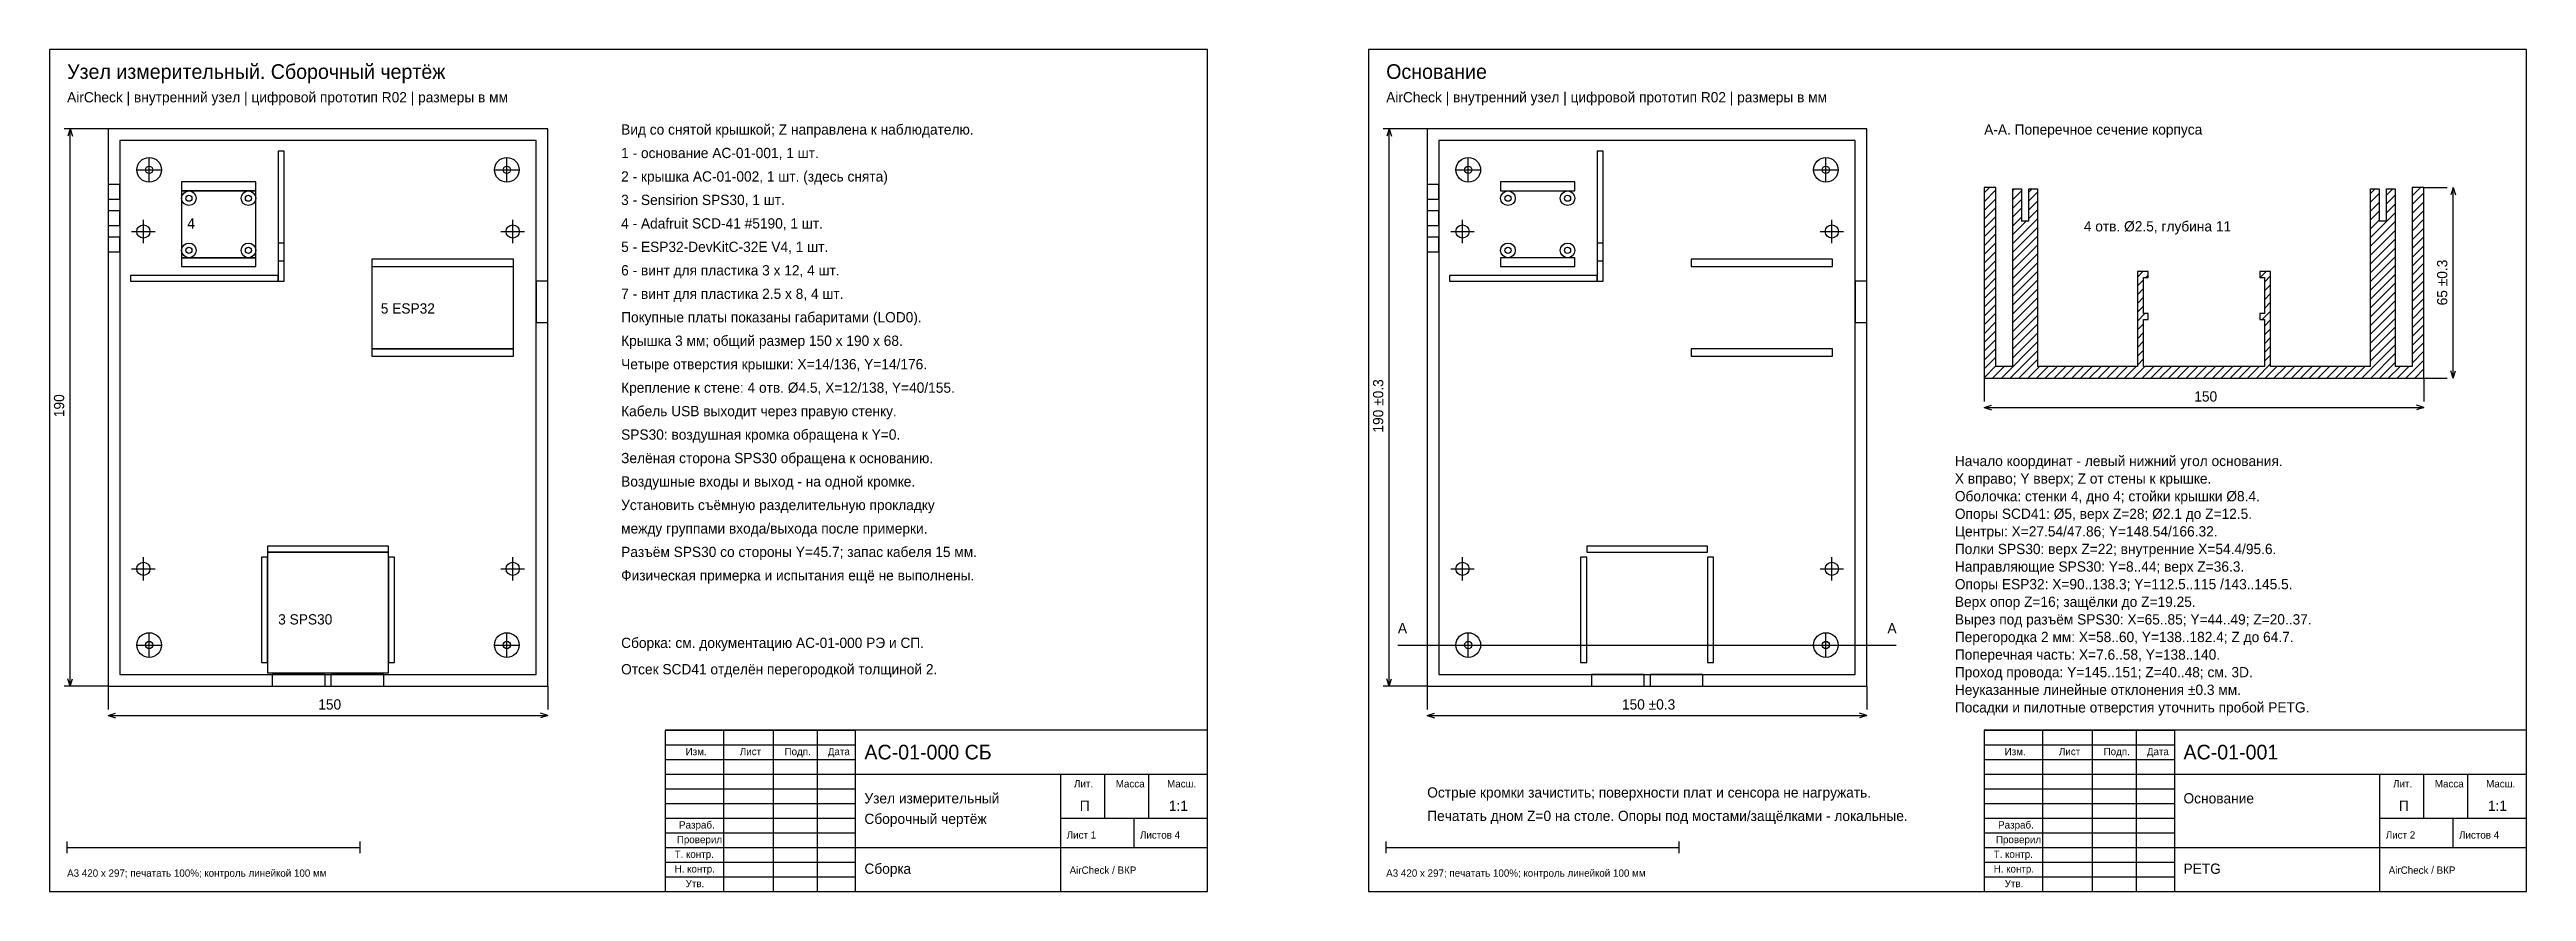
# Model space of a CAD drawing. Header units: millimetres. Extents: x 20 to 1765, y 5 to 292.
# Drawn here: x 20 to 865, y 5 to 292 of the extents above; entities that cross this region are included whole.
import ezdxf

# ---------------------------------------------------------------- set-up
doc = ezdxf.new("R2010")
doc.units = ezdxf.units.MM
for name, color, linetype in [('D-CENTER', 7, 'Continuous'), ('D-DETAIL', 7, 'Continuous'), ('D-DIM', 7, 'Continuous'), ('D-OUTLINE', 7, 'Continuous'), ('D-REF', 7, 'Continuous'), ('D-TEXT', 7, 'Continuous')]:
    doc.layers.add(name, color=color, linetype=linetype)

msp = doc.modelspace()

# ---------------------------------------------------------------- texts
at = {"layer": 'D-TEXT'}
for s, height, p in [('Узел измерительный. Сборочный чертёж', 5, (26, 282)), ('Основание', 5, (476, 282)), ('AirCheck | внутренний узел | цифровой прототип R02 | размеры в мм', 3.5, (26, 274)), ('AirCheck | внутренний узел | цифровой прототип R02 | размеры в мм', 3.5, (476, 274)), ('Вид со снятой крышкой; Z направлена к наблюдателю.', 3.5, (215, 263)), ('А-А. Поперечное сечение корпуса', 3.5, (680, 263)), ('1 - основание AC-01-001, 1 шт.', 3.5, (215, 255)), ('2 - крышка AC-01-002, 1 шт. (здесь снята)', 3.5, (215, 247)), ('3 - Sensirion SPS30, 1 шт.', 3.5, (215, 239)), ('4', 3.5, (67, 231)), ('4 - Adafruit SCD-41 #5190, 1 шт.', 3.5, (215, 231)), ('4 отв. Ø2.5, глубина 11', 3.5, (714, 230)), ('5 - ESP32-DevKitC-32E V4, 1 шт.', 3.5, (215, 223)), ('6 - винт для пластика 3 x 12, 4 шт.', 3.5, (215, 215)), ('5 ESP32', 3.5, (133, 202)), ('7 - винт для пластика 2.5 x 8, 4 шт.', 3.5, (215, 207)), ('Покупные платы показаны габаритами (LOD0).', 3.5, (215, 199)), ('Крышка 3 мм; общий размер 150 x 190 x 68.', 3.5, (215, 191)), ('Четыре отверстия крышки: X=14/136, Y=14/176.', 3.5, (215, 183)), ('Крепление к стене: 4 отв. Ø4.5, X=12/138, Y=40/155.', 3.5, (215, 175)), ('Кабель USB выходит через правую стенку.', 3.5, (215, 167)), ('150', 3.5, (751.675, 172)), ('SPS30: воздушная кромка обращена к Y=0.', 3.5, (215, 159)), ('Зелёная сторона SPS30 обращена к основанию.', 3.5, (215, 151)), ('Начало координат - левый нижний угол основания.', 3.5, (670, 150)), ('Воздушные входы и выход - на одной кромке.', 3.5, (215, 143)), ('X вправо; Y вверх; Z от стены к крышке.', 3.5, (670, 144)), ('Установить съёмную разделительную прокладку', 3.5, (215, 135)), ('Оболочка: стенки 4, дно 4; стойки крышки Ø8.4.', 3.5, (670, 138)), ('Опоры SCD41: Ø5, верх Z=28; Ø2.1 до Z=12.5.', 3.5, (670, 132)), ('между группами входа/выхода после примерки.', 3.5, (215, 127)), ('Центры: X=27.54/47.86; Y=148.54/166.32.', 3.5, (670, 126)), ('Разъём SPS30 со стороны Y=45.7; запас кабеля 15 мм.', 3.5, (215, 119)), ('Полки SPS30: верх Z=22; внутренние X=54.4/95.6.', 3.5, (670, 120)), ('Физическая примерка и испытания ещё не выполнены.', 3.5, (215, 111)), ('Опоры ESP32: X=90..138.3; Y=112.5..115 /143..145.5.', 3.5, (670, 108)), ('Направляющие SPS30: Y=8..44; верх Z=36.3.', 3.5, (670, 114)), ('Верх опор Z=16; защёлки до Z=19.25.', 3.5, (670, 102)), ('3 SPS30', 3.5, (98, 96)), ('А', 3.5, (480, 93)), ('А', 3.5, (647, 93)), ('Перегородка 2 мм: X=58..60, Y=138..182.4; Z до 64.7.', 3.5, (670, 90)), ('Вырез под разъём SPS30: X=65..85; Y=44..49; Z=20..37.', 3.5, (670, 96)), ('Сборка: см. документацию AC-01-000 РЭ и СП.', 3.5, (215, 88)), ('Поперечная часть: X=7.6..58, Y=138..140.', 3.5, (670, 84)), ('Отсек SCD41 отделён перегородкой толщиной 2.', 3.5, (215, 79)), ('Проход провода: Y=145..151; Z=40..48; см. 3D.', 3.5, (670, 78)), ('150', 3.5, (111.675, 67)), ('150 ±0.3', 3.5, (556.425, 67)), ('Посадки и пилотные отверстия уточнить пробой PETG.', 3.5, (670, 66)), ('Неуказанные линейные отклонения ±0.3 мм.', 3.5, (670, 72)), ('Изм.', 2.5, (237, 51.45)), ('Лист', 2.5, (255.5, 51.45)), ('Подп.', 2.5, (270.75, 51.45)), ('Дата', 2.5, (285.5, 51.45)), ('AC-01-000 СБ', 5, (298, 50)), ('Изм.', 2.5, (687, 51.45)), ('Лист', 2.5, (705.5, 51.45)), ('Подп.', 2.5, (720.75, 51.45)), ('Дата', 2.5, (735.5, 51.45)), ('AC-01-001', 5, (748, 50)), ('Лит.', 2.5, (369.5, 40.45)), ('Масса', 2.5, (383.75, 40.45)), ('Масш.', 2.5, (401.25, 40.45)), ('Лит.', 2.5, (819.5, 40.45)), ('Масса', 2.5, (833.75, 40.45)), ('Масш.', 2.5, (851.25, 40.45)), ('Узел измерительный', 3.5, (298, 35)), ('П', 3.5, (371.45, 32.45)), ('1:1', 3.5, (401.85, 32.45)), ('Острые кромки зачистить; поверхности плат и сенсора не нагружать.', 3.5, (490, 37)), ('Основание', 3.5, (748, 35)), ('П', 3.5, (821.45, 32.45)), ('1:1', 3.5, (851.85, 32.45)), ('Разраб.', 2.5, (234.75, 26.45)), ('Сборочный чертёж', 3.5, (298, 28)), ('Лист 1', 2.5, (367, 23)), ('Листов 4', 2.5, (392, 23)), ('Печатать дном Z=0 на столе. Опоры под мостами/защёлками - локальные.', 3.5, (490, 29)), ('Разраб.', 2.5, (684.75, 26.45)), ('Лист 2', 2.5, (817, 23)), ('Листов 4', 2.5, (842, 23)), ('Т. контр.', 2.5, (233.25, 16.45)), ('Проверил', 2.5, (234, 21.45)), ('Т. контр.', 2.5, (683.25, 16.45)), ('Проверил', 2.5, (684, 21.45)), ('А3 420 x 297; печатать 100%; контроль линейкой 100 мм', 2.5, (26, 10)), ('Н. контр.', 2.5, (233.25, 11.45)), ('Утв.', 2.5, (237, 6.45)), ('Сборка', 3.5, (298, 11)), ('AirCheck / ВКР', 2.5, (368, 11)), ('А3 420 x 297; печатать 100%; контроль линейкой 100 мм', 2.5, (476, 10)), ('Н. контр.', 2.5, (683.25, 11.45)), ('Утв.', 2.5, (687, 6.45)), ('PETG', 3.5, (748, 11)), ('AirCheck / ВКР', 2.5, (818, 11))]:
    msp.add_text(s, height=height, dxfattribs=at).set_placement(p)
for s, p in [('65 ±0.3', (838, 204.8)), ('190 ±0.3', (475, 161.425)), ('190', (25, 166.675))]:
    msp.add_text(s, height=3.5, rotation=90, dxfattribs=at).set_placement(p)

# ---------------------------------------------------------------- linework, layer by layer
at = {"layer": 'D-CENTER'}
for p, q in [((54, 247), (54, 255)), ((176, 247), (176, 255)), ((504, 247), (504, 255)), ((626, 247), (626, 255)), ((50, 251), (58, 251)), ((172, 251), (180, 251)), ((500, 251), (508, 251)), ((622, 251), (630, 251)), ((48, 230), (56, 230)), ((52, 226), (52, 234)), ((174, 230), (182, 230)), ((178, 226), (178, 234)), ((498, 230), (506, 230)), ((502, 226), (502, 234)), ((624, 230), (632, 230)), ((628, 226), (628, 234)), ((52, 111), (52, 119)), ((178, 111), (178, 119)), ((502, 111), (502, 119)), ((628, 111), (628, 119)), ((48, 115), (56, 115)), ((174, 115), (182, 115)), ((498, 115), (506, 115)), ((624, 115), (632, 115)), ((54, 85), (54, 93)), ((176, 85), (176, 93)), ((504, 85), (504, 93)), ((626, 85), (626, 93)), ((50, 89), (58, 89)), ((172, 89), (180, 89)), ((480, 89), (650, 89)), ((500, 89), (508, 89)), ((622, 89), (630, 89))]:
    msp.add_line(p, q, dxfattribs=at)
at = {"layer": 'D-DETAIL'}
for p, q in [((44, 246), (40, 246)), ((40, 246), (40, 241)), ((44, 241), (44, 246)), ((494, 246), (490, 246)), ((490, 246), (490, 241)), ((494, 241), (494, 246)), ((40, 241), (44, 241)), ((44, 237), (40, 237)), ((40, 237), (40, 232)), ((44, 232), (44, 237)), ((490, 241), (494, 241)), ((494, 237), (490, 237)), ((490, 237), (490, 232)), ((494, 232), (494, 237)), ((680, 243.137), (681.863, 245)), ((680, 240.137), (684, 244.137)), ((680, 237.137), (684, 241.137)), ((680, 234.137), (684, 238.137)), ((689.8, 243.937), (690.363, 244.5)), ((689.8, 240.937), (692.75, 243.887)), ((689.8, 237.937), (692.75, 240.887)), ((689.8, 234.937), (692.75, 237.887)), ((695.25, 243.387), (696.363, 244.5)), ((695.25, 240.387), (698.2, 243.337)), ((695.25, 237.387), (698.2, 240.337)), ((695.25, 234.387), (698.2, 237.337)), ((811.8, 242.937), (813.363, 244.5)), ((811.8, 239.937), (814.75, 242.887)), ((811.8, 236.937), (814.75, 239.887)), ((811.8, 233.937), (814.75, 236.887)), ((817.25, 242.387), (819.363, 244.5)), ((817.25, 239.387), (820.2, 242.337)), ((817.25, 236.387), (820.2, 239.337)), ((826, 242.137), (828.863, 245)), ((826, 239.137), (830, 243.137)), ((826, 236.137), (830, 240.137)), ((826, 233.137), (830, 237.137)), ((40, 232), (44, 232)), ((490, 232), (494, 232)), ((680, 231.137), (684, 235.137)), ((680, 228.137), (684, 232.137)), ((680, 225.137), (684, 229.137)), ((689.8, 231.937), (692.75, 234.887)), ((689.8, 225.937), (698.2, 234.337)), ((689.8, 228.937), (694.363, 233.5)), ((689.8, 222.937), (698.2, 231.337)), ((689.8, 219.937), (698.2, 228.337)), ((811.8, 227.937), (820.2, 236.337)), ((811.8, 230.937), (814.75, 233.887)), ((811.8, 224.937), (820.2, 233.337)), ((811.8, 221.937), (820.2, 230.337)), ((826, 230.137), (830, 234.137)), ((826, 227.137), (830, 231.137)), ((44, 228), (40, 228)), ((40, 228), (40, 223)), ((40, 223), (44, 223)), ((44, 223), (44, 228)), ((100, 226), (98, 226)), ((98, 226), (98, 220)), ((98, 220), (100, 220)), ((100, 220), (100, 226)), ((494, 228), (490, 228)), ((490, 228), (490, 223)), ((490, 223), (494, 223)), ((494, 223), (494, 228)), ((550, 226), (548, 226)), ((548, 226), (548, 220)), ((548, 220), (550, 220)), ((550, 220), (550, 226)), ((680, 222.137), (684, 226.137)), ((680, 219.137), (684, 223.137)), ((680, 216.137), (684, 220.137)), ((689.8, 216.937), (698.2, 225.337)), ((689.8, 213.937), (698.2, 222.337)), ((811.8, 218.937), (820.2, 227.337)), ((811.8, 215.937), (820.2, 224.337)), ((811.8, 212.937), (820.2, 221.337)), ((826, 224.137), (830, 228.137)), ((826, 221.137), (830, 225.137)), ((826, 218.137), (830, 222.137)), ((190, 213), (186, 213)), ((186, 213), (186, 199)), ((190, 199), (190, 213)), ((640, 213), (636, 213)), ((636, 213), (636, 199)), ((640, 199), (640, 213)), ((680, 213.137), (684, 217.137)), ((680, 210.137), (684, 214.137)), ((689.8, 210.937), (698.2, 219.337)), ((689.8, 207.937), (698.2, 216.337)), ((689.8, 204.937), (698.2, 213.337)), ((732.3, 214.437), (734.163, 216.3)), ((732.3, 211.437), (734.4, 213.537)), ((735.163, 214.3), (736, 215.137)), ((774.163, 214.3), (776.163, 216.3)), ((775.6, 212.737), (777.7, 214.837)), ((775.6, 209.737), (777.7, 211.837)), ((811.8, 209.937), (820.2, 218.337)), ((811.8, 206.937), (820.2, 215.337)), ((811.8, 203.937), (820.2, 212.337)), ((826, 215.137), (830, 219.137)), ((826, 212.137), (830, 216.137)), ((826, 209.137), (830, 213.137)), ((680, 207.137), (684, 211.137)), ((680, 204.137), (684, 208.137)), ((680, 201.137), (684, 205.137)), ((689.8, 201.937), (698.2, 210.337)), ((689.8, 198.937), (698.2, 207.337)), ((689.8, 195.937), (698.2, 204.337)), ((732.3, 208.437), (734.4, 210.537)), ((732.3, 205.437), (734.4, 207.537)), ((732.3, 202.437), (734.4, 204.537)), ((774.863, 200), (777.7, 202.837)), ((775.6, 206.737), (777.7, 208.837)), ((775.6, 203.737), (777.7, 205.837)), ((811.8, 200.937), (820.2, 209.337)), ((811.8, 197.937), (820.2, 206.337)), ((811.8, 194.937), (820.2, 203.337)), ((826, 206.137), (830, 210.137)), ((826, 203.137), (830, 207.137)), ((826, 200.137), (830, 204.137)), ((186, 199), (190, 199)), ((636, 199), (640, 199)), ((680, 198.137), (684, 202.137)), ((680, 195.137), (684, 199.137)), ((680, 192.137), (684, 196.137)), ((689.8, 192.937), (698.2, 201.337)), ((689.8, 189.937), (698.2, 198.337)), ((689.8, 186.937), (698.2, 195.337)), ((732.3, 199.437), (734.863, 202)), ((732.3, 196.437), (734.4, 198.537)), ((732.3, 193.437), (734.4, 195.537)), ((735.863, 200), (736, 200.137)), ((775.6, 197.737), (777.7, 199.837)), ((775.6, 194.737), (777.7, 196.837)), ((811.8, 191.937), (820.2, 200.337)), ((811.8, 188.937), (820.2, 197.337)), ((826, 197.137), (830, 201.137)), ((826, 194.137), (830, 198.137)), ((826, 191.137), (830, 195.137)), ((680, 189.137), (684, 193.137)), ((680, 186.137), (684, 190.137)), ((680, 183.137), (684, 187.137)), ((685.863, 180), (698.2, 192.337)), ((688.863, 180), (698.2, 189.337)), ((691.863, 180), (698.2, 186.337)), ((732.3, 190.437), (734.4, 192.537)), ((732.3, 187.437), (734.4, 189.537)), ((732.3, 184.437), (734.4, 186.537)), ((775.6, 191.737), (777.7, 193.837)), ((775.6, 188.737), (777.7, 190.837)), ((775.6, 185.737), (777.7, 187.837)), ((808.863, 180), (820.2, 191.337)), ((811.8, 185.937), (820.2, 194.337)), ((811.863, 180), (820.2, 188.337)), ((823.863, 180), (830, 186.137)), ((826, 188.137), (830, 192.137)), ((826, 185.137), (830, 189.137)), ((680, 180.137), (684, 184.137)), ((682.863, 180), (686.863, 184)), ((694.863, 180), (698.863, 184)), ((697.863, 180), (701.863, 184)), ((700.863, 180), (704.863, 184)), ((703.863, 180), (707.863, 184)), ((706.863, 180), (710.863, 184)), ((709.863, 180), (713.863, 184)), ((712.863, 180), (716.863, 184)), ((715.863, 180), (719.863, 184)), ((718.863, 180), (722.863, 184)), ((721.863, 180), (725.863, 184)), ((724.863, 180), (728.863, 184)), ((727.863, 180), (731.863, 184)), ((730.863, 180), (734.863, 184)), ((733.863, 180), (737.863, 184)), ((736.863, 180), (740.863, 184)), ((739.863, 180), (743.863, 184)), ((742.863, 180), (746.863, 184)), ((745.863, 180), (749.863, 184)), ((748.863, 180), (752.863, 184)), ((751.863, 180), (755.863, 184)), ((754.863, 180), (758.863, 184)), ((757.863, 180), (761.863, 184)), ((760.863, 180), (764.863, 184)), ((763.863, 180), (767.863, 184)), ((766.863, 180), (770.863, 184)), ((769.863, 180), (773.863, 184)), ((772.863, 180), (777.7, 184.837)), ((775.863, 180), (779.863, 184)), ((778.863, 180), (782.863, 184)), ((781.863, 180), (785.863, 184)), ((784.863, 180), (788.863, 184)), ((787.863, 180), (791.863, 184)), ((790.863, 180), (794.863, 184)), ((793.863, 180), (797.863, 184)), ((796.863, 180), (800.863, 184)), ((799.863, 180), (803.863, 184)), ((802.863, 180), (806.863, 184)), ((805.863, 180), (809.863, 184)), ((814.863, 180), (820.2, 185.337)), ((817.863, 180), (821.863, 184)), ((820.863, 180), (824.863, 184)), ((826.863, 180), (830, 183.137)), ((829.863, 180), (830, 180.137)), ((114, 79), (96, 79)), ((96, 79), (96, 75)), ((114, 75), (114, 79)), ((134, 79), (116, 79)), ((116, 79), (116, 75)), ((134, 75), (134, 79)), ((564, 79), (546, 79)), ((546, 79), (546, 75)), ((564, 75), (564, 79)), ((584, 79), (566, 79)), ((566, 79), (566, 75)), ((584, 75), (584, 79)), ((96, 75), (114, 75)), ((116, 75), (134, 75)), ((546, 75), (564, 75)), ((566, 75), (584, 75)), ((230, 60), (295, 60)), ((250, 5), (250, 60)), ((267, 5), (267, 60)), ((282, 5), (282, 60)), ((680, 60), (745, 60)), ((700, 5), (700, 60)), ((717, 5), (717, 60)), ((732, 5), (732, 60)), ((230, 55), (295, 55)), ((680, 55), (745, 55)), ((230, 50), (295, 50)), ((230, 45), (295, 45)), ((680, 50), (745, 50)), ((680, 45), (745, 45)), ((230, 40), (295, 40)), ((230, 35), (295, 35)), ((680, 40), (745, 40)), ((680, 35), (745, 35)), ((230, 30), (295, 30)), ((680, 30), (745, 30)), ((230, 25), (295, 25)), ((230, 20), (295, 20)), ((680, 25), (745, 25)), ((680, 20), (745, 20)), ((230, 15), (295, 15)), ((230, 10), (295, 10)), ((680, 15), (745, 15)), ((680, 10), (745, 10))]:
    msp.add_line(p, q, dxfattribs=at)
at = {"layer": 'D-DIM'}
for p, q in [((40, 265), (25, 265)), ((27, 265), (26.2, 262.5)), ((27, 75), (27, 265)), ((27, 265), (27.8, 262.5)), ((490, 265), (475, 265)), ((477, 265), (476.2, 262.5)), ((477, 75), (477, 265)), ((477, 265), (477.8, 262.5)), ((830, 245), (838, 245)), ((840, 245), (839.2, 242.5)), ((840, 180), (840, 245)), ((840, 245), (840.8, 242.5)), ((680, 180), (680, 172)), ((830, 180), (830, 172)), ((830, 180), (838, 180)), ((840, 180), (839.2, 182.5)), ((840, 180), (840.8, 182.5)), ((680, 170), (682.5, 170.8)), ((680, 170), (830, 170)), ((680, 170), (682.5, 169.2)), ((830, 170), (827.5, 170.8)), ((830, 170), (827.5, 169.2)), ((27, 75), (26.2, 77.5)), ((27, 75), (27.8, 77.5)), ((477, 75), (476.2, 77.5)), ((477, 75), (477.8, 77.5)), ((40, 75), (25, 75)), ((40, 75), (40, 67)), ((190, 75), (190, 67)), ((490, 75), (475, 75)), ((490, 75), (490, 67)), ((640, 75), (640, 67)), ((40, 65), (42.5, 65.8)), ((40, 65), (190, 65)), ((40, 65), (42.5, 64.2)), ((190, 65), (187.5, 65.8)), ((190, 65), (187.5, 64.2)), ((490, 65), (492.5, 65.8)), ((490, 65), (640, 65)), ((490, 65), (492.5, 64.2)), ((640, 65), (637.5, 65.8)), ((640, 65), (637.5, 64.2)), ((26, 18), (26, 22)), ((26, 20), (126, 20)), ((126, 18), (126, 22)), ((476, 18), (476, 22)), ((476, 20), (576, 20)), ((576, 18), (576, 22))]:
    msp.add_line(p, q, dxfattribs=at)
at = {"layer": 'D-OUTLINE'}
for p, q in [((415, 292), (20, 292)), ((20, 292), (20, 5)), ((415, 5), (415, 292)), ((865, 292), (470, 292)), ((470, 292), (470, 5)), ((865, 5), (865, 292)), ((190, 265), (40, 265)), ((40, 265), (40, 75)), ((190, 75), (190, 265)), ((640, 265), (490, 265)), ((490, 265), (490, 75)), ((640, 75), (640, 265)), ((186, 261), (44, 261)), ((44, 261), (44, 79)), ((100, 257.4), (98, 257.4)), ((98, 257.4), (98, 213)), ((100, 213), (100, 257.4)), ((186, 79), (186, 261)), ((636, 261), (494, 261)), ((494, 261), (494, 79)), ((550, 257.4), (548, 257.4)), ((548, 257.4), (548, 213)), ((550, 213), (550, 257.4)), ((636, 79), (636, 261)), ((90.4, 246.86), (65, 246.86)), ((65, 246.86), (65, 243.86)), ((90.4, 243.86), (90.4, 246.86)), ((540.4, 246.86), (515, 246.86)), ((515, 246.86), (515, 243.86)), ((540.4, 243.86), (540.4, 246.86)), ((65, 243.86), (90.4, 243.86)), ((515, 243.86), (540.4, 243.86)), ((683.72222, 245), (680, 245)), ((680, 245), (680, 224.17568)), ((684, 245), (683.72222, 245)), ((684, 223.59722), (684, 245)), ((689.8, 184), (689.8, 244.5)), ((689.8, 244.5), (692.75, 244.5)), ((692.75, 244.5), (692.75, 233.5)), ((695.25, 233.5), (695.25, 244.5)), ((695.25, 244.5), (698.2, 244.5)), ((698.2, 244.5), (698.2, 184)), ((811.8, 184), (811.8, 244.5)), ((811.8, 244.5), (814.75, 244.5)), ((814.75, 244.5), (814.75, 233.5)), ((817.25, 233.5), (817.25, 244.5)), ((817.25, 244.5), (820.2, 244.5)), ((820.2, 244.5), (820.2, 184)), ((826, 245), (826, 223.91667)), ((829.66667, 245), (826, 245)), ((830, 245), (829.66667, 245)), ((830, 224.59677), (830, 245)), ((692.80382, 233.5), (692.75, 233.5)), ((692.9139, 233.5), (692.80382, 233.5)), ((693.34688, 233.5), (692.9139, 233.5)), ((694.44726, 233.5), (693.34688, 233.5)), ((694.84046, 233.5), (694.44726, 233.5)), ((695.0597, 233.5), (694.84046, 233.5)), ((695.17835, 233.5), (695.0597, 233.5)), ((695.25, 233.5), (695.17835, 233.5)), ((814.75601, 233.5), (814.75, 233.5)), ((816, 233.5), (814.75601, 233.5)), ((817.24399, 233.5), (816, 233.5)), ((817.25, 233.5), (817.24399, 233.5)), ((90.4, 221), (65, 221)), ((65, 221), (65, 218)), ((90.4, 218), (90.4, 221)), ((178.3, 220.5), (130, 220.5)), ((130, 220.5), (130, 218)), ((178.3, 218), (178.3, 220.5)), ((540.4, 221), (515, 221)), ((515, 221), (515, 218)), ((540.4, 218), (540.4, 221)), ((628.3, 220.5), (580, 220.5)), ((580, 220.5), (580, 218)), ((628.3, 218), (628.3, 220.5)), ((680, 224.17568), (680, 221.90541)), ((680, 221.90541), (680, 221)), ((680, 221), (680, 211.94595)), ((684, 221.93056), (684, 223.59722)), ((684, 221), (684, 221.93056)), ((684, 220.30556), (684, 221)), ((684, 211), (684, 220.30556)), ((826, 223.91667), (826, 220.58333)), ((826, 220.58333), (826, 205)), ((830, 220.08065), (830, 224.59677)), ((830, 205), (830, 220.08065)), ((98, 215), (47.6, 215)), ((47.6, 215), (47.6, 213)), ((47.6, 213), (98, 213)), ((65, 218), (90.4, 218)), ((98, 213), (98, 215)), ((98, 213), (100, 213)), ((130, 218), (178.3, 218)), ((548, 215), (497.6, 215)), ((497.6, 215), (497.6, 213)), ((497.6, 213), (548, 213)), ((515, 218), (540.4, 218)), ((548, 213), (548, 215)), ((548, 213), (550, 213)), ((580, 218), (628.3, 218)), ((680, 211.94595), (680, 211)), ((732.3, 216.3), (732.3, 201.61818)), ((733.2375, 216.3), (732.3, 216.3)), ((733.8, 216.3), (733.2375, 216.3)), ((734.175, 216.3), (733.8, 216.3)), ((734.4, 216.3), (734.175, 216.3)), ((735, 216.3), (734.4, 216.3)), ((734.4, 209.6875), (734.4, 214.3)), ((734.4, 214.3), (735.4, 214.3)), ((736, 216.3), (735, 216.3)), ((735.4, 214.3), (736, 214.3)), ((736, 215.05), (736, 216.3)), ((736, 214.3), (736, 215.05)), ((774.6, 216.3), (774, 216.3)), ((774, 216.3), (774, 215.05)), ((774, 215.05), (774, 214.3)), ((774, 214.3), (775, 214.3)), ((775.6, 216.3), (774.6, 216.3)), ((775, 214.3), (775.6, 214.3)), ((775.825, 216.3), (775.6, 216.3)), ((775.6, 214.3), (775.6, 206.6125)), ((776.2, 216.3), (775.825, 216.3)), ((776.7625, 216.3), (776.2, 216.3)), ((777.7, 216.3), (776.7625, 216.3)), ((777.7, 201.61818), (777.7, 216.3)), ((680, 211), (680, 199.22973)), ((684, 210.09722), (684, 211)), ((684, 198), (684, 210.09722)), ((734.4, 202), (734.4, 209.6875)), ((775.6, 206.6125), (775.6, 202)), ((826, 205), (826, 198.58333)), ((830, 198.79032), (830, 205)), ((680, 199.22973), (680, 198)), ((680, 198), (680, 181.7027)), ((684, 194.79634), (684, 198)), ((684, 194.64269), (684, 194.79634)), ((684, 194.5), (684, 194.64269)), ((684, 184), (684, 194.5)), ((732.3, 201.61818), (732.3, 192.075)), ((735.28889, 202), (734.4, 202)), ((734.4, 194), (734.4, 200)), ((734.4, 200), (735.28889, 200)), ((736, 202), (735.28889, 202)), ((735.28889, 200), (736, 200)), ((736, 200.26667), (736, 202)), ((736, 200), (736, 200.26667)), ((774, 202), (774, 200.26667)), ((774.71111, 202), (774, 202)), ((774, 200.26667), (774, 200)), ((774, 200), (774.71111, 200)), ((775.6, 202), (774.71111, 202)), ((774.71111, 200), (775.6, 200)), ((775.6, 200), (775.6, 190)), ((777.7, 192.075), (777.7, 201.61818)), ((826, 198.58333), (826, 197.66667)), ((826, 197.66667), (826, 194)), ((830, 197.54839), (830, 198.79032)), ((830, 194), (830, 197.54839)), ((178.3, 190), (130, 190)), ((130, 190), (130, 187.5)), ((130, 187.5), (178.3, 187.5)), ((178.3, 187.5), (178.3, 190)), ((628.3, 190), (580, 190)), ((580, 190), (580, 187.5)), ((580, 187.5), (628.3, 187.5)), ((628.3, 187.5), (628.3, 190)), ((732.3, 192.075), (732.3, 184)), ((734.4, 184), (734.4, 194)), ((775.6, 190), (775.6, 184)), ((777.7, 184), (777.7, 192.075)), ((826, 194), (826, 191.71167)), ((826, 191.71167), (826, 191.60192)), ((826, 191.60192), (826, 191.5)), ((826, 191.5), (826, 184)), ((830, 192.41935), (830, 194)), ((830, 180), (830, 192.41935)), ((680, 181.7027), (680, 180)), ((680, 180), (683.39756, 180)), ((683.39756, 180), (683.4125, 180)), ((683.4125, 180), (683.43523, 180)), ((683.43523, 180), (683.46566, 180)), ((683.46566, 180), (683.50362, 180)), ((683.50362, 180), (683.54884, 180)), ((683.54884, 180), (683.60097, 180)), ((683.60097, 180), (683.65958, 180)), ((683.65958, 180), (683.72415, 180)), ((683.72415, 180), (683.79406, 180)), ((683.79406, 180), (683.86863, 180)), ((683.86863, 180), (683.94709, 180)), ((683.94709, 180), (684.02863, 180)), ((684.43333, 184), (684, 184)), ((684.02863, 180), (684.11235, 180)), ((684.11235, 180), (684.19733, 180)), ((684.19733, 180), (684.28264, 180)), ((684.28264, 180), (684.36729, 180)), ((684.36729, 180), (684.45033, 180)), ((686.6, 184), (684.43333, 184)), ((684.45033, 180), (684.53082, 180)), ((684.53082, 180), (684.60784, 180)), ((684.60784, 180), (684.68054, 180)), ((684.68054, 180), (684.74811, 180)), ((684.74811, 180), (684.80983, 180)), ((684.80983, 180), (684.86505, 180)), ((684.86505, 180), (684.91322, 180)), ((684.91322, 180), (720.42224, 180)), ((689.40988, 184), (686.6, 184)), ((689.48651, 184), (689.40988, 184)), ((689.61346, 184), (689.48651, 184)), ((689.8, 184), (689.61346, 184)), ((698.61768, 184), (698.2, 184)), ((698.94605, 184), (698.61768, 184)), ((699.19809, 184), (698.94605, 184)), ((699.38455, 184), (699.19809, 184)), ((705, 184), (699.38455, 184)), ((709.23333, 184), (705, 184)), ((730.4, 184), (709.23333, 184)), ((720.42224, 180), (720.54201, 180)), ((720.54201, 180), (720.66139, 180)), ((720.66139, 180), (720.77912, 180)), ((720.77912, 180), (720.89396, 180)), ((720.89396, 180), (721.00477, 180)), ((721.00477, 180), (721.11047, 180)), ((721.11047, 180), (721.21007, 180)), ((721.21007, 180), (721.30267, 180)), ((721.30267, 180), (721.3875, 180)), ((721.3875, 180), (721.46385, 180)), ((721.46385, 180), (721.53115, 180)), ((721.53115, 180), (721.5889, 180)), ((721.5889, 180), (733.39012, 180)), ((730.71667, 184), (730.4, 184)), ((732.3, 184), (730.71667, 184)), ((733.39012, 180), (733.46949, 180)), ((733.46949, 180), (733.53711, 180)), ((733.53711, 180), (775.14481, 180)), ((736.03636, 184), (734.4, 184)), ((737.1, 184), (736.03636, 184)), ((738, 184), (737.1, 184)), ((738.01667, 184), (738, 184)), ((738.1, 184), (738.01667, 184)), ((738.41667, 184), (738.1, 184)), ((740, 184), (738.41667, 184)), ((745, 184), (740, 184)), ((770, 184), (745, 184)), ((771.4, 184), (770, 184)), ((773.05454, 184), (771.4, 184)), ((775.6, 184), (773.05454, 184)), ((775.14481, 180), (776.46289, 180)), ((776.46289, 180), (776.5305, 180)), ((776.5305, 180), (776.60988, 180)), ((776.60988, 180), (788.4111, 180)), ((803.23842, 184), (777.7, 184)), ((788.4111, 180), (788.46885, 180)), ((788.46885, 180), (788.53615, 180)), ((788.53615, 180), (788.6125, 180)), ((788.6125, 180), (788.69733, 180)), ((788.69733, 180), (788.78993, 180)), ((788.78993, 180), (788.88953, 180)), ((788.88953, 180), (788.99523, 180)), ((788.99523, 180), (789.10604, 180)), ((789.10604, 180), (789.22088, 180)), ((789.22088, 180), (789.33861, 180)), ((789.33861, 180), (789.45799, 180)), ((789.45799, 180), (789.57777, 180)), ((789.57777, 180), (825.08678, 180)), ((804.71677, 184), (803.23842, 184)), ((806.58182, 184), (804.71677, 184)), ((808.91054, 184), (806.58182, 184)), ((811.8, 184), (808.91054, 184)), ((820.6322, 184), (820.2, 184)), ((826, 184), (820.6322, 184)), ((825.08678, 180), (825.13495, 180)), ((825.13495, 180), (825.19017, 180)), ((825.19017, 180), (825.25189, 180)), ((825.25189, 180), (825.31946, 180)), ((825.31946, 180), (825.39216, 180)), ((825.39216, 180), (825.46918, 180)), ((825.46918, 180), (825.54967, 180)), ((825.54967, 180), (825.63271, 180)), ((825.63271, 180), (825.71736, 180)), ((825.71736, 180), (825.80266, 180)), ((825.80266, 180), (825.88765, 180)), ((825.88765, 180), (825.97137, 180)), ((825.97137, 180), (826.0529, 180)), ((826.0529, 180), (826.13137, 180)), ((826.13137, 180), (826.20594, 180)), ((826.20594, 180), (826.27585, 180)), ((826.27585, 180), (826.34042, 180)), ((826.34042, 180), (826.39903, 180)), ((826.39903, 180), (826.45117, 180)), ((826.45117, 180), (826.49638, 180)), ((826.49638, 180), (826.53434, 180)), ((826.53434, 180), (826.56477, 180)), ((826.56477, 180), (826.5875, 180)), ((826.5875, 180), (826.60244, 180)), ((826.60244, 180), (830, 180)), ((94.4, 119), (92.3, 119)), ((92.3, 119), (92.3, 83)), ((135.6, 122.7), (94.4, 122.7)), ((94.4, 122.7), (94.4, 120.7)), ((94.4, 120.7), (135.6, 120.7)), ((94.4, 83), (94.4, 119)), ((135.6, 120.7), (135.6, 122.7)), ((137.7, 119), (135.6, 119)), ((135.6, 119), (135.6, 83)), ((137.7, 83), (137.7, 119)), ((544.4, 119), (542.3, 119)), ((542.3, 119), (542.3, 83)), ((585.6, 122.7), (544.4, 122.7)), ((544.4, 122.7), (544.4, 120.7)), ((544.4, 120.7), (585.6, 120.7)), ((544.4, 83), (544.4, 119)), ((585.6, 120.7), (585.6, 122.7)), ((587.7, 119), (585.6, 119)), ((585.6, 119), (585.6, 83)), ((587.7, 83), (587.7, 119)), ((44, 79), (186, 79)), ((92.3, 83), (94.4, 83)), ((135.6, 83), (137.7, 83)), ((494, 79), (636, 79)), ((542.3, 83), (544.4, 83)), ((585.6, 83), (587.7, 83)), ((40, 75), (190, 75)), ((490, 75), (640, 75)), ((415, 60), (230, 60)), ((230, 60), (230, 5)), ((295, 5), (295, 60)), ((415, 5), (415, 60)), ((865, 60), (680, 60)), ((680, 60), (680, 5)), ((745, 5), (745, 60)), ((865, 5), (865, 60)), ((295, 45), (415, 45)), ((365, 5), (365, 45)), ((380, 30), (380, 45)), ((395, 30), (395, 45)), ((745, 45), (865, 45)), ((815, 5), (815, 45)), ((830, 30), (830, 45)), ((845, 30), (845, 45)), ((365, 30), (415, 30)), ((390, 20), (390, 30)), ((815, 30), (865, 30)), ((840, 20), (840, 30)), ((295, 20), (415, 20)), ((745, 20), (865, 20)), ((20, 5), (415, 5)), ((230, 5), (415, 5)), ((470, 5), (865, 5)), ((680, 5), (865, 5))]:
    msp.add_line(p, q, dxfattribs=at)
for centre, radius in [((54, 251), 4.2), ((176, 251), 4.2), ((504, 251), 4.2), ((626, 251), 4.2), ((54, 251), 1.25), ((176, 251), 1.25), ((504, 251), 1.25), ((626, 251), 1.25), ((67.54, 241.32), 2.5), ((67.54, 241.32), 1.05), ((87.86, 241.32), 2.5), ((87.86, 241.32), 1.05), ((517.54, 241.32), 2.5), ((517.54, 241.32), 1.05), ((537.86, 241.32), 2.5), ((537.86, 241.32), 1.05), ((52, 230), 2.25), ((178, 230), 2.25), ((502, 230), 2.25), ((628, 230), 2.25), ((67.54, 223.54), 2.5), ((67.54, 223.54), 1.05), ((87.86, 223.54), 2.5), ((87.86, 223.54), 1.05), ((517.54, 223.54), 2.5), ((517.54, 223.54), 1.05), ((537.86, 223.54), 2.5), ((537.86, 223.54), 1.05), ((52, 115), 2.25), ((178, 115), 2.25), ((502, 115), 2.25), ((628, 115), 2.25), ((54, 89), 4.2), ((176, 89), 4.2), ((504, 89), 4.2), ((626, 89), 4.2), ((54, 89), 1.25), ((176, 89), 1.25), ((504, 89), 1.25), ((626, 89), 1.25)]:
    msp.add_circle(centre, radius, dxfattribs=at)
at = {"layer": 'D-REF'}
for p, q in [((90.4, 243.86), (65, 243.86)), ((65, 243.86), (65, 221)), ((90.4, 221), (90.4, 243.86)), ((65, 221), (90.4, 221)), ((178.26, 217.94), (130, 217.94)), ((130, 217.94), (130, 190)), ((178.26, 190), (178.26, 217.94)), ((130, 190), (178.26, 190)), ((135.6, 120.7), (94.4, 120.7)), ((94.4, 120.7), (94.4, 79.5)), ((135.6, 79.5), (135.6, 120.7)), ((94.4, 79.5), (135.6, 79.5))]:
    msp.add_line(p, q, dxfattribs=at)

msp.set_redraw_order([(e.dxf.handle, doc.entitydb.next_handle()) for e in msp.query("TEXT MTEXT ATTDEF DIMENSION ARC_DIMENSION")])  # texts and dimensions are drawn at this point

doc.saveas('drawing.dxf')
